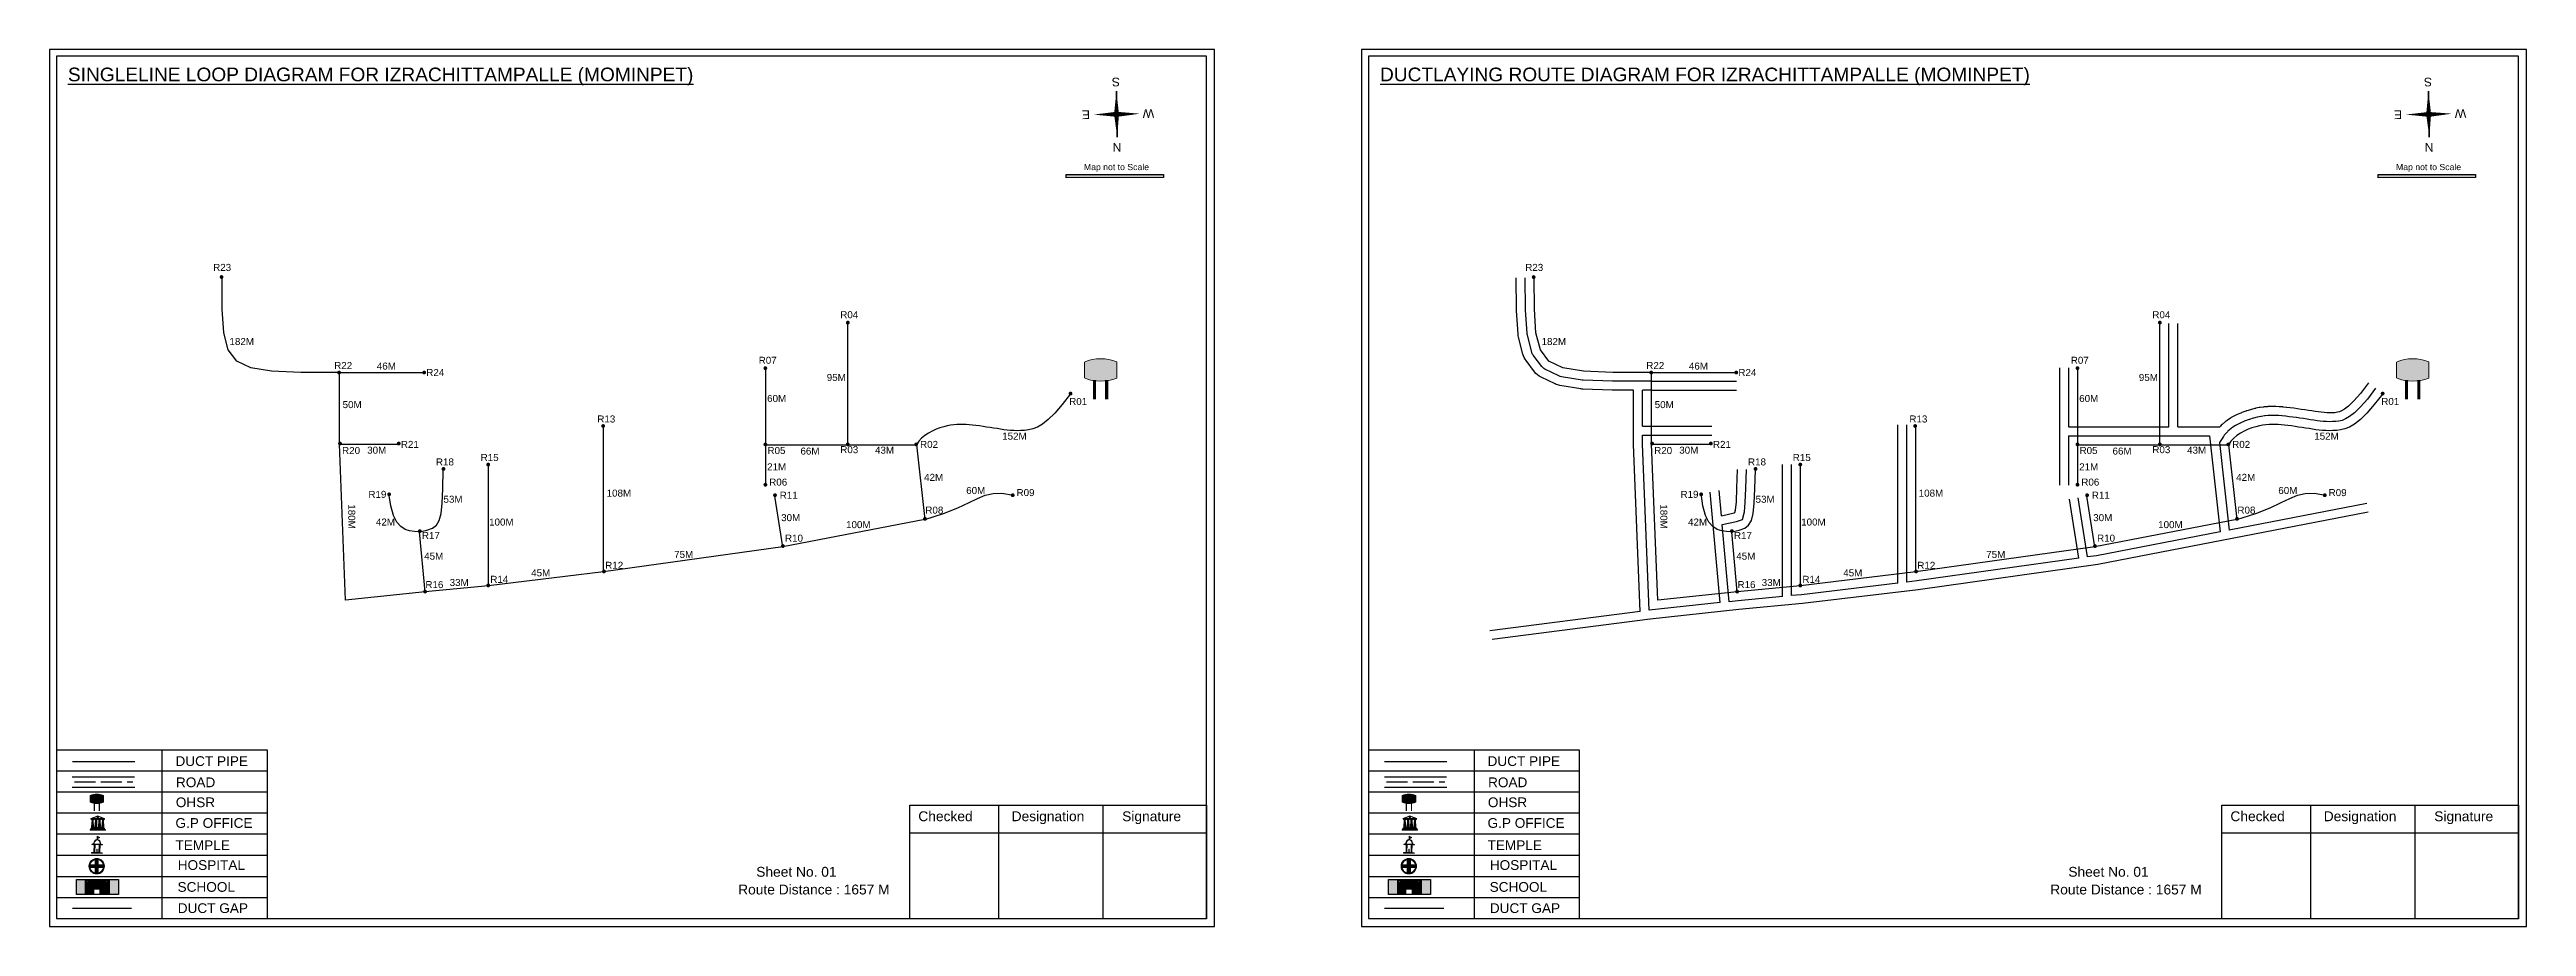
# Model space of a CAD drawing. Header units: inches. Extents: x 434 to 6095, y 540 to 1040.
# Drawn here: x 1025 to 2437, y 540 to 1040 of the extents above; entities that cross this region are included whole.
import ezdxf

# ---------------------------------------------------------------- set-up
doc = ezdxf.new("R2010")
doc.units = ezdxf.units.IN
doc.header["$MEASUREMENT"] = 0
doc.linetypes.add('ACAD_ISO02W100', pattern=[15, 12, -3])
doc.layers.add('LANDMARK', color=7, linetype='Continuous')
doc.layers.add('OHT', color=7, linetype='Continuous')
doc.styles.get("Standard").update_dxf_attribs({"font": 'arial.ttf'})

msp = doc.modelspace()

# ---------------------------------------------------------------- texts
at = {"color": 242, "true_color": 0xcd2027}
for s, p in [('%%USINGLELINE LOOP DIAGRAM FOR IZRACHITTAMPALLE (MOMINPET)', (1035.5, 1022.3)), ('%%UDUCTLAYING ROUTE DIAGRAM FOR IZRACHITTAMPALLE (MOMINPET)', (1783.5, 1022.3))]:
    msp.add_text(s, height=7.8, dxfattribs=at).set_placement(p)
for s, height, rotation, p in [('S', 4.95, 181.0063, (1635.2, 1024.4)), ('S', 4.95, 181.0063, (2383.2, 1024.4)), ('E', 4.95, 181.0063, (1618.1, 1005.7)), ('W', 4.95, 181.0063, (1654.7, 1006.4)), ('E', 4.95, 181.0063, (2366.1, 1005.7)), ('W', 4.95, 181.0063, (2402.7, 1006.4)), ('N', 4.95, 181.0063, (1636, 987.1)), ('N', 4.95, 181.0063, (2384, 987.1)), ('180M', 4, 270, (1195.3, 780.9)), ('180M', 4, 270, (1943.3, 780.9))]:
    msp.add_text(s, height=height, rotation=rotation).set_placement(p)
for s, height, p in [('Map not to Scale', 3.542, (1614.7, 971.6)), ('Map not to Scale', 3.542, (2362.7, 971.6)), ('R23', 4, (1118.3, 914.1)), ('R23', 4, (1866.3, 914.1)), ('R04', 4, (1475.8, 887.1)), ('R04', 4, (2223.8, 887.1)), ('182M', 4, (1127.6, 871.8)), ('182M', 4, (1875.6, 871.8)), ('R22', 4, (1187.3, 858.1)), ('46M', 4, (1211.6, 857.8)), ('R07', 4, (1429.3, 861.1)), ('R22', 4, (1935.3, 858.1)), ('46M', 4, (1959.6, 857.8)), ('R07', 4, (2177.3, 861.1)), ('R24', 4, (1239.8, 854.1)), ('95M', 4, (1468.1, 851.3)), ('R24', 4, (1987.8, 854.1)), ('95M', 4, (2216.1, 851.3)), ('50M', 4, (1192.1, 835.8)), ('60M', 4, (1434.1, 839.3)), ('R01', 4, (1606.3, 837.6)), ('50M', 4, (1940.1, 835.8)), ('60M', 4, (2182.1, 839.3)), ('R01', 4, (2354.3, 837.6)), ('R13', 4, (1337.3, 827.6)), ('152M', 4, (1568.1, 817.8)), ('R13', 4, (2085.3, 827.6)), ('152M', 4, (2316.1, 817.8)), ('R20', 4, (1191.8, 809.6)), ('30M', 4, (1206.1, 809.8)), ('R21', 4, (1225.3, 813.1)), ('R18', 4, (1245.3, 803.1)), ('R15', 4, (1270.8, 805.6)), ('R05', 4, (1434.3, 809.6)), ('66M', 4, (1453.1, 809.3)), ('R03', 4, (1475.8, 810.1)), ('43M', 4, (1495.6, 809.8)), ('R02', 4, (1521.3, 813.1)), ('R20', 4, (1939.8, 809.6)), ('30M', 4, (1954.1, 809.8)), ('R21', 4, (1973.3, 813.1)), ('R18', 4, (1993.3, 803.1)), ('R15', 4, (2018.8, 805.6)), ('R05', 4, (2182.3, 809.6)), ('66M', 4, (2201.1, 809.3)), ('R03', 4, (2223.8, 810.1)), ('43M', 4, (2243.6, 809.8)), ('R02', 4, (2269.3, 813.1)), ('21M', 4, (1434.1, 800.3)), ('R06', 4, (1435.3, 791.6)), ('42M', 4, (1523.6, 794.3)), ('60M', 4, (1547.6, 786.8)), ('21M', 4, (2182.1, 800.3)), ('R06', 4, (2183.3, 791.6)), ('42M', 4, (2271.6, 794.3)), ('60M', 4, (2295.6, 786.8)), ('R19', 4, (1206.8, 784.6)), ('53M', 4, (1249.6, 781.8)), ('108M', 4, (1342.6, 785.3)), ('R11', 4, (1441.3, 784.1)), ('R08', 4, (1524.3, 775.6)), ('R09', 4, (1576.3, 785.6)), ('R19', 4, (1954.8, 784.6)), ('53M', 4, (1997.6, 781.8)), ('108M', 4, (2090.6, 785.3)), ('R11', 4, (2189.3, 784.1)), ('R08', 4, (2272.3, 775.6)), ('R09', 4, (2324.3, 785.6)), ('42M', 4, (1211.1, 768.8)), ('R17', 4, (1237.3, 761.1)), ('100M', 4, (1275.6, 768.8)), ('30M', 4, (1442.1, 771.3)), ('R10', 4, (1444.3, 759.6)), ('100M', 4, (1479.1, 767.3)), ('42M', 4, (1959.1, 768.8)), ('R17', 4, (1985.3, 761.1)), ('100M', 4, (2023.6, 768.8)), ('30M', 4, (2190.1, 771.3)), ('R10', 4, (2192.3, 759.6)), ('100M', 4, (2227.1, 767.3)), ('45M', 4, (1238.6, 749.3)), ('75M', 4, (1381.1, 750.3)), ('45M', 4, (1986.6, 749.3)), ('75M', 4, (2129.1, 750.3)), ('R16', 4, (1239.3, 733.1)), ('33M', 4, (1253.1, 734.3)), ('R14', 4, (1276.3, 736.1)), ('45M', 4, (1299.6, 739.8)), ('R12', 4, (1341.8, 744.1)), ('R16', 4, (1987.3, 733.1)), ('33M', 4, (2001.1, 734.3)), ('R14', 4, (2024.3, 736.1)), ('45M', 4, (2047.6, 739.8)), ('R12', 4, (2089.8, 744.1)), ('DUCT PIPE', 5.55, (1096.8, 631.6)), ('DUCT PIPE', 5.55, (1844.8, 631.6)), ('ROAD ', 5.55, (1097.1, 619.5)), ('ROAD ', 5.55, (1845.1, 619.5)), ('OHSR', 5.55, (1097, 608.1)), ('OHSR', 5.55, (1845, 608.1)), ('G.P OFFICE', 5.55, (1096.8, 596.3)), ('Checked', 5.62, (1520.3, 600.1)), ('Designation', 5.616, (1573.5, 600.1)), ('Signature', 5.62, (1636.5, 600.1)), ('G.P OFFICE', 5.55, (1844.8, 596.3)), ('Checked', 5.62, (2268.3, 600.1)), ('Designation', 5.616, (2321.5, 600.1)), ('Signature', 5.62, (2384.5, 600.1)), ('TEMPLE', 5.55, (1096.8, 583.6)), ('TEMPLE', 5.55, (1844.8, 583.6)), ('SCHOOL', 5.55, (1098, 559.8)), ('HOSPITAL', 5.55, (1098.1, 572.3)), ('Sheet No. 01', 5.616, (1427.9, 568.4)), ('SCHOOL', 5.55, (1846, 559.8)), ('HOSPITAL', 5.55, (1846.1, 572.3)), ('Sheet No. 01', 5.616, (2175.9, 568.4)), ('DUCT GAP', 5.55, (1098.1, 547.7)), ('Route Distance : 1657 M', 5.616, (1417.6, 558.3)), ('DUCT GAP', 5.55, (1846.1, 547.7)), ('Route Distance : 1657 M', 5.616, (2165.6, 558.3))]:
    msp.add_text(s, height=height).set_placement(p)

# ---------------------------------------------------------------- blocks, each defined once
blk = doc.blocks.new('OHT')
at = {"linetype": 'Continuous', "lineweight": 0, "true_color": 0x0ffffc}
blk.add_hatch(color=4, dxfattribs=at).paths.add_polyline_path([(0.012, 1), (0, 1, 0.101323), (-0.4, 0.916), (-0.4, 0.525, 0.194075), (0.399, 0.521), (0.399, 0.921, 0.097877)])
at = {"color": 4, "linetype": 'Continuous', "lineweight": 0, "true_color": 0x0ffffc, "flags": 128}
for points in [[(-0.4, 0.525), (-0.4, 0.916)], [(0.399, 0.521), (0.399, 0.921)]]:
    blk.add_lwpolyline(points, dxfattribs=at)
at = {"color": 4, "linetype": 'Continuous', "lineweight": 0, "true_color": 0x0ffffc, "const_width": 0.075, "flags": 128}
for points in [[(-0.15, 0), (-0.15, 0.475)], [(0.15, 0), (0.15, 0.473)]]:
    blk.add_lwpolyline(points, dxfattribs=at)
at = {"color": 4, "linetype": 'Continuous', "lineweight": 0, "true_color": 0x0ffffc}
for centre, radius, start, end in [((0.006, -0.019), 1.019, 67.31091, 113.47108), ((0.004, 1.513), 1.068, 247.76824, 291.70073)]:
    blk.add_arc(centre, radius, start, end, dxfattribs=at)
blk = doc.blocks.new('Government_Office')
at = {"linetype": 'Continuous', "lineweight": 0, "true_color": 0xff0000}
for points in [[(-0.5, 0.05), (0.5, 0.05), (0.5, 0), (-0.5, 0)], [(-0.45, 0.08), (-0.45, 0.12), (0.45, 0.12), (0.45, 0.08)], [(-0.4, 0.14), (-0.4, 0.18), (0.4, 0.18), (0.4, 0.14)]]:
    blk.add_hatch(color=1, dxfattribs=at).paths.add_polyline_path(points)
h = blk.add_hatch(color=1, dxfattribs=at)
h.paths.add_polyline_path([(0.44, 0.72), (0.45, 0.75), (0, 0.93), (-0.45, 0.75), (-0.44, 0.72)])
h.paths.add_polyline_path([(0.36, 0.75), (-0.36, 0.75), (0, 0.9)], flags=16)
h.paths.add_polyline_path([(0, 0.78, -1), (0, 0.87, -1)], flags=0)
h = blk.add_hatch(color=1, dxfattribs=at)
edge = h.paths.add_edge_path()
edge.add_line((-0.27, 0.2), (-0.3, 0.68))
edge.add_line((-0.3, 0.68), (-0.29, 0.68))
edge.add_arc((-0.28, 0.69), 0.0176, 225.304, 441.5659)
edge.add_line((-0.28, 0.7), (-0.39, 0.7))
edge.add_arc((-0.39, 0.69), 0.0176, 98.4341, 314.696)
edge.add_line((-0.38, 0.68), (-0.37, 0.68))
edge.add_line((-0.37, 0.68), (-0.4, 0.2))
edge.add_line((-0.4, 0.2), (-0.27, 0.2))
h = blk.add_hatch(color=1, dxfattribs=at)
edge = h.paths.add_edge_path()
edge.add_line((-0.05, 0.2), (-0.07, 0.68))
edge.add_line((-0.07, 0.68), (-0.07, 0.68))
edge.add_arc((-0.05, 0.69), 0.0176, 225.304, 441.5659)
edge.add_line((-0.05, 0.7), (-0.17, 0.7))
edge.add_arc((-0.17, 0.69), 0.0176, 98.4341, 314.696)
edge.add_line((-0.16, 0.68), (-0.15, 0.68))
edge.add_line((-0.15, 0.68), (-0.18, 0.2))
edge.add_line((-0.18, 0.2), (-0.05, 0.2))
h = blk.add_hatch(color=1, dxfattribs=at)
edge = h.paths.add_edge_path()
edge.add_arc((0, 0.83), 0.0467, 90, 270)
edge.add_arc((0, 0.83), 0.0467, 270, 450)
h = blk.add_hatch(color=1, dxfattribs=at)
edge = h.paths.add_edge_path()
edge.add_line((0.18, 0.2), (0.15, 0.68))
edge.add_line((0.15, 0.68), (0.16, 0.68))
edge.add_arc((0.17, 0.69), 0.0176, 225.304, 441.5659)
edge.add_line((0.17, 0.7), (0.05, 0.7))
edge.add_arc((0.05, 0.69), 0.0176, 98.4341, 314.696)
edge.add_line((0.07, 0.68), (0.07, 0.68))
edge.add_line((0.07, 0.68), (0.05, 0.2))
edge.add_line((0.05, 0.2), (0.18, 0.2))
h = blk.add_hatch(color=1, dxfattribs=at)
edge = h.paths.add_edge_path()
edge.add_line((0.4, 0.2), (0.37, 0.68))
edge.add_line((0.37, 0.68), (0.38, 0.68))
edge.add_arc((0.39, 0.69), 0.0176, 225.304, 441.5659)
edge.add_line((0.4, 0.7), (0.28, 0.7))
edge.add_arc((0.28, 0.69), 0.0176, 98.4341, 314.696)
edge.add_line((0.29, 0.68), (0.3, 0.68))
edge.add_line((0.3, 0.68), (0.27, 0.2))
edge.add_line((0.27, 0.2), (0.4, 0.2))
at = {"color": 1, "linetype": 'Continuous', "lineweight": 0, "true_color": 0xff0000, "flags": 128}
for points in [[(-0.5, 0.05), (0.5, 0.05), (0.5, 0), (-0.5, 0)], [(-0.45, 0.75), (-0.44, 0.72), (0.44, 0.72), (0.45, 0.75), (0, 0.93)], [(-0.45, 0.08), (-0.45, 0.12), (0.45, 0.12), (0.45, 0.08)], [(-0.4, 0.14), (-0.4, 0.18), (0.4, 0.18), (0.4, 0.14)], [(-0.36, 0.75), (0.36, 0.75), (0, 0.9)]]:
    blk.add_lwpolyline(points, close=True, dxfattribs=at)
for points in [[(-0.27, 0.2), (-0.3, 0.68), (-0.29, 0.68, 1.379694), (-0.28, 0.7), (-0.39, 0.7, 1.379694), (-0.38, 0.68), (-0.37, 0.68), (-0.4, 0.2)], [(-0.05, 0.2), (-0.07, 0.68), (-0.07, 0.68, 1.379694), (-0.05, 0.7), (-0.17, 0.7, 1.379694), (-0.16, 0.68), (-0.15, 0.68), (-0.18, 0.2)], [(0, 0.87, 1), (0, 0.78, 1)], [(0.18, 0.2), (0.15, 0.68), (0.16, 0.68, 1.379694), (0.17, 0.7), (0.05, 0.7, 1.379694), (0.07, 0.68), (0.07, 0.68), (0.05, 0.2)], [(0.4, 0.2), (0.37, 0.68), (0.38, 0.68, 1.379694), (0.4, 0.7), (0.28, 0.7, 1.379694), (0.29, 0.68), (0.3, 0.68), (0.27, 0.2)]]:
    blk.add_lwpolyline(points, format="xyb", close=True, dxfattribs=at)
blk = doc.blocks.new('Temple')
at = {"linetype": 'Continuous', "lineweight": 0, "true_color": 0xff0000}
h = blk.add_hatch(color=1, dxfattribs=at)
edge = h.paths.add_edge_path()
edge.add_line((0.17, 0.49), (0.22, 0.49))
edge.add_line((0.22, 0.49), (0.22, 0.5))
edge.add_line((0.22, 0.5), (0.31, 0.5))
edge.add_line((0.31, 0.5), (0.31, 0.53))
edge.add_line((0.31, 0.53), (0.26, 0.53))
edge.add_line((0.26, 0.53), (0.26, 0.54))
edge.add_line((0.26, 0.54), (0.2, 0.54))
edge.add_spline(control_points=[(0.2, 0.54), (0.2, 0.59), (0.19, 0.64), (0.14, 0.74), (0.09, 0.79), (0.03, 0.8), (0.02, 0.81), (0.01, 0.81)], knot_values=[4.712389, 4.712389, 4.712389, 4.712389, 5.278166, 5.278166, 6.117402, 6.117402, 6.223801, 6.223801, 6.223801, 6.223801], degree=3, periodic=0)
edge.add_line((0.01, 0.81), (0.01, 0.79))
edge.add_line((0.01, 0.79), (-0.01, 0.79))
edge.add_line((-0.01, 0.79), (-0.01, 0.81))
edge.add_spline(control_points=[(-0.01, 0.81), (-0.05, 0.8), (-0.1, 0.78), (-0.17, 0.7), (-0.2, 0.63), (-0.2, 0.55), (-0.2, 0.55), (-0.2, 0.54)], knot_values=[6.343965, 6.343965, 6.343965, 6.343965, 6.956638, 6.956638, 7.795874, 7.795874, 7.853982, 7.853982, 7.853982, 7.853982], degree=3, periodic=0)
edge.add_line((-0.2, 0.54), (-0.26, 0.54))
edge.add_line((-0.26, 0.54), (-0.26, 0.53))
edge.add_line((-0.26, 0.53), (-0.31, 0.53))
edge.add_line((-0.31, 0.53), (-0.31, 0.5))
edge.add_line((-0.31, 0.5), (-0.22, 0.5))
edge.add_line((-0.22, 0.5), (-0.22, 0.49))
edge.add_line((-0.22, 0.49), (-0.17, 0.49))
edge.add_line((-0.17, 0.49), (-0.17, 0.07))
edge.add_arc((-0.2, 0.07), 0.03, -90, 0, ccw=False)
edge.add_line((-0.2, 0.04), (-0.26, 0.04))
edge.add_line((-0.26, 0.04), (-0.26, 0.03))
edge.add_line((-0.26, 0.03), (-0.31, 0.03))
edge.add_line((-0.31, 0.03), (-0.31, 0))
edge.add_line((-0.31, 0), (0.31, 0))
edge.add_line((0.31, 0), (0.31, 0.03))
edge.add_line((0.31, 0.03), (0.26, 0.03))
edge.add_line((0.26, 0.03), (0.26, 0.04))
edge.add_line((0.26, 0.04), (0.2, 0.04))
edge.add_arc((0.2, 0.07), 0.03, 180, 270, ccw=False)
edge.add_line((0.17, 0.07), (0.17, 0.49))
h.paths.add_polyline_path([(0.12, 0.07, -0.414214), (0.1, 0.04), (0.05, 0.04), (0.05, 0.03), (-0.05, 0.03), (-0.05, 0.04), (-0.1, 0.04, -0.414214), (-0.12, 0.07), (-0.12, 0.5), (0.12, 0.5)], flags=16)
edge = h.paths.add_edge_path(flags=16)
edge.add_ellipse((0, 0.54), major_axis=(0, 0.242), ratio=0.722808, start_angle=270, end_angle=450, ccw=False)
edge.add_line((0.17, 0.54), (-0.17, 0.54))
h.paths.add_polyline_path([(0.01, 0.23), (0.01, 0.07), (-0.01, 0.07), (-0.01, 0.23)], flags=0)
at = {"linetype": 'Continuous', "lineweight": 0, "true_color": 0xe66000}
blk.add_hatch(color=32, dxfattribs=at).paths.add_polyline_path([(-0.01, 1), (0.15, 0.93), (0, 0.85)])
at = {"linetype": 'Continuous', "lineweight": 0, "true_color": 0xff0000}
h = blk.add_hatch(color=1, dxfattribs=at)
edge = h.paths.add_edge_path()
edge.add_line((0.01, 0.86), (0, 0.85))
edge.add_line((0, 0.85), (0, 0.93))
edge.add_line((0, 0.93), (-0.01, 0.93))
edge.add_line((-0.01, 0.93), (-0.01, 0.81))
edge.add_spline(control_points=[(-0.01, 0.81), (0, 0.81), (0, 0.81), (0.01, 0.81)], knot_values=[6.223801, 6.223801, 6.223801, 6.223801, 6.343965, 6.343965, 6.343965, 6.343965], degree=3, periodic=0)
edge.add_line((0.01, 0.81), (0.01, 0.86))
h = blk.add_hatch(color=1, dxfattribs=at)
edge = h.paths.add_edge_path()
edge.add_line((0.01, 0.79), (0.01, 0.81))
edge.add_spline(control_points=[(0.01, 0.81), (0, 0.81), (0, 0.81), (-0.01, 0.81)], knot_values=[6.223801, 6.223801, 6.223801, 6.223801, 6.343965, 6.343965, 6.343965, 6.343965], degree=3, periodic=0)
edge.add_line((-0.01, 0.81), (-0.01, 0.79))
edge.add_line((-0.01, 0.79), (0.01, 0.79))
at = {"color": 1, "linetype": 'Continuous', "lineweight": 0, "true_color": 0xff0000, "flags": 128}
blk.add_lwpolyline([(0.2, 0.54), (0.26, 0.54), (0.26, 0.53), (0.31, 0.53), (0.31, 0.5), (0.22, 0.5), (0.22, 0.49), (0.17, 0.49), (0.17, 0.07, 0.414214), (0.2, 0.04), (0.26, 0.04), (0.26, 0.03), (0.31, 0.03), (0.31, 0), (-0.31, 0), (-0.31, 0.03), (-0.26, 0.03), (-0.26, 0.04), (-0.2, 0.04, 0.414214), (-0.17, 0.07), (-0.17, 0.49), (-0.22, 0.49), (-0.22, 0.5), (-0.31, 0.5), (-0.31, 0.53), (-0.26, 0.53), (-0.26, 0.54), (-0.2, 0.54)], format="xyb", dxfattribs=at)
blk.add_lwpolyline([(-0.17, 0.54), (0.17, 0.54)], dxfattribs=at)
blk.add_lwpolyline([(0.12, 0.5), (0.12, 0.07, -0.414214), (0.1, 0.04), (0.05, 0.04), (0.05, 0.03), (-0.05, 0.03), (-0.05, 0.04), (-0.1, 0.04, -0.414214), (-0.12, 0.07), (-0.12, 0.5)], format="xyb", close=True, dxfattribs=at)
at = {"color": 32, "linetype": 'Continuous', "lineweight": 0, "true_color": 0xe66000, "flags": 128}
blk.add_lwpolyline([(-0.01, 1), (0.15, 0.93), (0, 0.85), (-0.01, 1)], dxfattribs=at)
at = {"color": 1, "linetype": 'Continuous', "lineweight": 0, "true_color": 0xff0000, "flags": 128}
for points in [[(0.01, 0.93), (-0.01, 0.93), (-0.01, 0.79), (0.01, 0.79)], [(0.01, 0.23), (-0.01, 0.23), (-0.01, 0.07), (0.01, 0.07)]]:
    blk.add_lwpolyline(points, close=True, dxfattribs=at)
at = {"color": 1, "linetype": 'Continuous', "lineweight": 0, "true_color": 0xff0000}
blk.add_ellipse((0, 0.54), major_axis=(0, 0.242), ratio=0.722808, start_param=4.712389, end_param=7.853982, dxfattribs=at)
blk.add_open_spline([(0.2, 0.54), (0.2, 0.59), (0.19, 0.64), (0.14, 0.74), (0.09, 0.79), (-0.02, 0.82), (-0.08, 0.79), (-0.17, 0.7), (-0.2, 0.63), (-0.2, 0.55), (-0.2, 0.55), (-0.2, 0.54)], degree=3, knots=[4.712389, 4.712389, 4.712389, 4.712389, 5.278166, 5.278166, 6.117402, 6.117402, 6.956638, 6.956638, 7.795874, 7.795874, 7.853982, 7.853982, 7.853982, 7.853982], dxfattribs=at)
blk = doc.blocks.new('*U17')
at = {"color": 0, "linetype": 'ACAD_ISO02W100', "transparency": 16777216}
blk.add_line((-16.5, 0), (16.8, 0), dxfattribs=at)
blk = doc.blocks.new('Hospital')
at = {"linetype": 'Continuous', "lineweight": 0, "true_color": 0x000000}
h = blk.add_hatch(color=18, dxfattribs=at)
h.paths.add_polyline_path([(-0.5, 0, 1), (0.5, 0, 1)])
h.paths.add_polyline_path([(0.45, 0, -1), (-0.45, 0, -1)], flags=16)
at = {"linetype": 'Continuous', "true_color": 0xff0000}
blk.add_hatch(color=1, dxfattribs=at).paths.add_polyline_path([(-0.39, 0.08), (-0.08, 0.08), (-0.08, 0.39), (0.08, 0.39), (0.08, 0.08), (0.39, 0.08), (0.39, -0.08), (0.08, -0.08), (0.08, -0.39), (-0.08, -0.39), (-0.08, -0.08), (-0.39, -0.08)])
at = {"color": 1, "linetype": 'Continuous', "true_color": 0xff0000, "flags": 128}
blk.add_lwpolyline([(-0.39, 0.08), (-0.08, 0.08), (-0.08, 0.39), (0.08, 0.39), (0.08, 0.08), (0.39, 0.08), (0.39, -0.08), (0.08, -0.08), (0.08, -0.39), (-0.08, -0.39), (-0.08, -0.08), (-0.39, -0.08)], close=True, dxfattribs=at)
at = {"color": 18, "linetype": 'Continuous', "lineweight": 0, "true_color": 0x000000}
for radius in [0.5, 0.446]:
    blk.add_circle((0, 0), radius, dxfattribs=at)
blk = doc.blocks.new('*U24')
at = {"color": 0, "linetype": 'ACAD_ISO02W100', "transparency": 16777216}
blk.add_line((-16.5, 0), (16.8, 0), dxfattribs=at)

# ---------------------------------------------------------------- hatches: boundary and pattern name
at = {"true_color": 0x0093dd}
h = msp.add_hatch(color=142, dxfattribs=at)
h.dxf.hatch_style = 1
h.paths.add_polyline_path([(1604.5, 969.1), (1604.5, 967.2), (1660, 967.4), (1660, 969.2)])
h = msp.add_hatch(color=142, dxfattribs=at)
h.dxf.hatch_style = 1
h.paths.add_polyline_path([(2352.5, 969.1), (2352.5, 967.2), (2408, 967.4), (2408, 969.2)])
at = {"ltscale": 0.5}
h = msp.add_hatch(color=5, dxfattribs=at)
h.dxf.hatch_style = 1
h.paths.add_polyline_path([(1124.2, 910.6, 1), (1122, 910.6, 1)])
h = msp.add_hatch(color=5, dxfattribs=at)
h.dxf.hatch_style = 1
h.paths.add_polyline_path([(1872.2, 910.6, 1), (1870, 910.6, 1)])
h = msp.add_hatch(color=5, dxfattribs=at)
h.dxf.hatch_style = 1
h.paths.add_polyline_path([(1481.2, 884.6, 1), (1479, 884.6, 1)])
h = msp.add_hatch(color=5, dxfattribs=at)
h.dxf.hatch_style = 1
h.paths.add_polyline_path([(2229.2, 884.6, 1), (2227, 884.6, 1)])
h = msp.add_hatch(color=5, dxfattribs=at)
h.dxf.hatch_style = 1
h.paths.add_polyline_path([(1191.2, 856.1, 1), (1189, 856.1, 1)])
h = msp.add_hatch(color=5, dxfattribs=at)
h.dxf.hatch_style = 1
h.paths.add_polyline_path([(1239.7, 856.1, 1), (1237.5, 856.1, 1)])
h = msp.add_hatch(color=5, dxfattribs=at)
h.dxf.hatch_style = 1
h.paths.add_polyline_path([(1434.2, 858.6, 1), (1432, 858.6, 1)])
h = msp.add_hatch(color=5, dxfattribs=at)
h.dxf.hatch_style = 1
h.paths.add_polyline_path([(1939.2, 856.1, 1), (1937, 856.1, 1)])
h = msp.add_hatch(color=5, dxfattribs=at)
h.dxf.hatch_style = 1
h.paths.add_polyline_path([(1987.7, 856.1, 1), (1985.5, 856.1, 1)])
h = msp.add_hatch(color=5, dxfattribs=at)
h.dxf.hatch_style = 1
h.paths.add_polyline_path([(2182.2, 858.6, 1), (2180, 858.6, 1)])
h = msp.add_hatch(color=5, dxfattribs=at)
h.dxf.hatch_style = 1
h.paths.add_polyline_path([(1608.2, 844.1, 1), (1606, 844.1, 1)])
h = msp.add_hatch(color=5, dxfattribs=at)
h.dxf.hatch_style = 1
h.paths.add_polyline_path([(2356.2, 844.1, 1), (2354, 844.1, 1)])
h = msp.add_hatch(color=5, dxfattribs=at)
h.dxf.hatch_style = 1
h.paths.add_polyline_path([(1341.7, 825.6, 1), (1339.5, 825.6, 1)])
h = msp.add_hatch(color=5, dxfattribs=at)
h.dxf.hatch_style = 1
h.paths.add_polyline_path([(2089.7, 825.6, 1), (2087.5, 825.6, 1)])
h = msp.add_hatch(color=5, dxfattribs=at)
h.dxf.hatch_style = 1
h.paths.add_polyline_path([(1191.7, 815.6, 1), (1189.5, 815.6, 1)])
h = msp.add_hatch(color=5, dxfattribs=at)
h.dxf.hatch_style = 1
h.paths.add_polyline_path([(1225.2, 815.6, 1), (1223, 815.6, 1)])
h = msp.add_hatch(color=5, dxfattribs=at)
h.dxf.hatch_style = 1
h.paths.add_polyline_path([(1434.2, 815.1, 1), (1432, 815.1, 1)])
h = msp.add_hatch(color=5, dxfattribs=at)
h.dxf.hatch_style = 1
h.paths.add_polyline_path([(1481.2, 815.1, 1), (1479, 815.1, 1)])
h = msp.add_hatch(color=5, dxfattribs=at)
h.dxf.hatch_style = 1
h.paths.add_polyline_path([(1520.2, 815.1, 1), (1518, 815.1, 1)])
h = msp.add_hatch(color=5, dxfattribs=at)
h.dxf.hatch_style = 1
h.paths.add_polyline_path([(1939.7, 815.6, 1), (1937.5, 815.6, 1)])
h = msp.add_hatch(color=5, dxfattribs=at)
h.dxf.hatch_style = 1
h.paths.add_polyline_path([(1973.2, 815.6, 1), (1971, 815.6, 1)])
h = msp.add_hatch(color=5, dxfattribs=at)
h.dxf.hatch_style = 1
h.paths.add_polyline_path([(2182.2, 815.1, 1), (2180, 815.1, 1)])
h = msp.add_hatch(color=5, dxfattribs=at)
h.dxf.hatch_style = 1
h.paths.add_polyline_path([(2229.2, 815.1, 1), (2227, 815.1, 1)])
h = msp.add_hatch(color=5, dxfattribs=at)
h.dxf.hatch_style = 1
h.paths.add_polyline_path([(2268.2, 815.1, 1), (2266, 815.1, 1)])
h = msp.add_hatch(color=5, dxfattribs=at)
h.dxf.hatch_style = 1
h.paths.add_polyline_path([(1250.7, 801.1, 1), (1248.5, 801.1, 1)])
h = msp.add_hatch(color=5, dxfattribs=at)
h.dxf.hatch_style = 1
h.paths.add_polyline_path([(1276.2, 803.6, 1), (1274, 803.6, 1)])
h = msp.add_hatch(color=5, dxfattribs=at)
h.dxf.hatch_style = 1
h.paths.add_polyline_path([(1434.2, 792.1, 1), (1432, 792.1, 1)])
h = msp.add_hatch(color=5, dxfattribs=at)
h.dxf.hatch_style = 1
h.paths.add_polyline_path([(1998.7, 801.1, 1), (1996.5, 801.1, 1)])
h = msp.add_hatch(color=5, dxfattribs=at)
h.dxf.hatch_style = 1
h.paths.add_polyline_path([(2024.2, 803.6, 1), (2022, 803.6, 1)])
h = msp.add_hatch(color=5, dxfattribs=at)
h.dxf.hatch_style = 1
h.paths.add_polyline_path([(2182.2, 792.1, 1), (2180, 792.1, 1)])
h = msp.add_hatch(color=5, dxfattribs=at)
h.dxf.hatch_style = 1
h.paths.add_polyline_path([(1219.7, 786.6, 1), (1217.5, 786.6, 1)])
h = msp.add_hatch(color=5, dxfattribs=at)
h.dxf.hatch_style = 1
h.paths.add_polyline_path([(1439.7, 786.1, 1), (1437.5, 786.1, 1)])
h = msp.add_hatch(color=5, dxfattribs=at)
h.dxf.hatch_style = 1
h.paths.add_polyline_path([(1575.2, 786.1, 1), (1573, 786.1, 1)])
h = msp.add_hatch(color=5, dxfattribs=at)
h.dxf.hatch_style = 1
h.paths.add_polyline_path([(1967.7, 786.6, 1), (1965.5, 786.6, 1)])
h = msp.add_hatch(color=5, dxfattribs=at)
h.dxf.hatch_style = 1
h.paths.add_polyline_path([(2187.7, 786.1, 1), (2185.5, 786.1, 1)])
h = msp.add_hatch(color=5, dxfattribs=at)
h.dxf.hatch_style = 1
h.paths.add_polyline_path([(2323.2, 786.1, 1), (2321, 786.1, 1)])
h = msp.add_hatch(color=5, dxfattribs=at)
h.dxf.hatch_style = 1
h.paths.add_polyline_path([(1237.2, 765.6, 1), (1235, 765.6, 1)])
h = msp.add_hatch(color=5, dxfattribs=at)
h.dxf.hatch_style = 1
h.paths.add_polyline_path([(1525.2, 772.6, 1), (1523, 772.6, 1)])
h = msp.add_hatch(color=5, dxfattribs=at)
h.dxf.hatch_style = 1
h.paths.add_polyline_path([(1985.2, 765.6, 1), (1983, 765.6, 1)])
h = msp.add_hatch(color=5, dxfattribs=at)
h.dxf.hatch_style = 1
h.paths.add_polyline_path([(2273.2, 772.6, 1), (2271, 772.6, 1)])
h = msp.add_hatch(color=5, dxfattribs=at)
h.dxf.hatch_style = 1
h.paths.add_polyline_path([(1444.2, 757.1, 1), (1442, 757.1, 1)])
h = msp.add_hatch(color=5, dxfattribs=at)
h.dxf.hatch_style = 1
h.paths.add_polyline_path([(2192.2, 757.1, 1), (2190, 757.1, 1)])
h = msp.add_hatch(color=5, dxfattribs=at)
h.dxf.hatch_style = 1
h.paths.add_polyline_path([(1276.2, 734.6, 1), (1274, 734.6, 1)])
h = msp.add_hatch(color=5, dxfattribs=at)
h.dxf.hatch_style = 1
h.paths.add_polyline_path([(1342.2, 742.6, 1), (1340, 742.6, 1)])
h = msp.add_hatch(color=5, dxfattribs=at)
h.dxf.hatch_style = 1
h.paths.add_polyline_path([(2024.2, 734.6, 1), (2022, 734.6, 1)])
h = msp.add_hatch(color=5, dxfattribs=at)
h.dxf.hatch_style = 1
h.paths.add_polyline_path([(2090.2, 742.6, 1), (2088, 742.6, 1)])
h = msp.add_hatch(color=5, dxfattribs=at)
h.dxf.hatch_style = 1
h.paths.add_polyline_path([(1240.2, 731.1, 1), (1238, 731.1, 1)])
h = msp.add_hatch(color=5, dxfattribs=at)
h.dxf.hatch_style = 1
h.paths.add_polyline_path([(1988.2, 731.1, 1), (1986, 731.1, 1)])
at = {"true_color": 0xc8c92d}
h = msp.add_hatch(color=52, dxfattribs=at)
h.dxf.hatch_style = 1
h.paths.add_polyline_path([(1045.1, 566.9), (1040.3, 566.9), (1040.3, 558.3), (1045.1, 558.3)])
h.paths.add_polyline_path([(1064.3, 566.9), (1059.5, 566.9), (1059.5, 558.3), (1064.3, 558.3)])
at = {"true_color": 0x22346e}
h = msp.add_hatch(color=159, dxfattribs=at)
h.dxf.hatch_style = 1
h.paths.add_polyline_path([(1059.5, 566.9), (1045.1, 566.9), (1045.1, 558.3), (1050.5, 558.3), (1050.5, 561.1), (1053.5, 561.1), (1053.5, 558.3), (1059.5, 558.3)])
h.paths.add_polyline_path([(1047.1, 565), (1046.1, 565), (1046.1, 566), (1047.1, 566)], flags=16)
h.paths.add_polyline_path([(1057.1, 565), (1057.1, 566), (1058.1, 566), (1058.1, 565)], flags=16)
at = {"true_color": 0xc8c92d}
h = msp.add_hatch(color=52, dxfattribs=at)
h.dxf.hatch_style = 1
h.paths.add_polyline_path([(1793.1, 566.9), (1788.3, 566.9), (1788.3, 558.3), (1793.1, 558.3)])
h.paths.add_polyline_path([(1812.3, 566.9), (1807.5, 566.9), (1807.5, 558.3), (1812.3, 558.3)])
at = {"true_color": 0x22346e}
h = msp.add_hatch(color=159, dxfattribs=at)
h.dxf.hatch_style = 1
h.paths.add_polyline_path([(1807.5, 566.9), (1793.1, 566.9), (1793.1, 558.3), (1798.5, 558.3), (1798.5, 561.1), (1801.5, 561.1), (1801.5, 558.3), (1807.5, 558.3)])
h.paths.add_polyline_path([(1795.1, 565), (1794.1, 565), (1794.1, 566), (1795.1, 566)], flags=16)
h.paths.add_polyline_path([(1805.1, 565), (1805.1, 566), (1806.1, 566), (1806.1, 565)], flags=16)

# ---------------------------------------------------------------- linework, layer by layer
for p, q in [((1633.2, 1016.7), (1633.7, 990.4)), ((1633.7, 990.4), (1633.2, 1016.7)), ((1633.2, 1016.7), (1633.7, 990.4)), ((1633.4, 1003.6), (1633.2, 1016.7)), ((2381.2, 1016.7), (2381.7, 990.4)), ((2381.7, 990.4), (2381.2, 1016.7)), ((2381.2, 1016.7), (2381.7, 990.4)), ((2381.4, 1003.6), (2381.2, 1016.7)), ((2233.2, 825.1), (2233.2, 884.1)), ((2238.3, 825.1), (2238.3, 884.1)), ((1938.3, 851.1), (1986.7, 851.1)), ((2170.9, 858.8), (2170.9, 791.8)), ((2176, 858.8), (2176, 825.1)), ((1938.3, 846), (1986.7, 846)), ((1933.2, 825.5), (1972.7, 825.5)), ((1933.2, 820.4), (1972.7, 820.4)), ((2078.7, 735.9), (2078.7, 826.2)), ((2083.8, 736.5), (2083.8, 826.2)), ((2176, 825.1), (2233.2, 825.1)), ((2176, 820), (2256.4, 820)), ((2176, 820), (2176, 791.8)), ((2238.3, 825.1), (2262.2, 825.1)), ((2256.4, 820), (2262.5, 765.2)), ((2262, 816.2), (2267.6, 766.2)), ((2013, 728.3), (2013, 803.6)), ((2018.1, 728.8), (2018.1, 803.6)), ((1977.4, 724.8), (1971.8, 787.8)), ((1978.1, 774.4), (1976.9, 788.7)), ((2181.8, 750.1), (2176.5, 783.9)), ((2186.8, 750.9), (2181.5, 784.7)), ((1982.5, 725.3), (1978.6, 769.3)), ((1931.9, 719.8), (1846.1, 708.7)), ((1089.1, 640.7), (1089.1, 544.5)), ((1837.1, 640.7), (1837.1, 544.5)), ((1149.2, 628.7), (1028.9, 628.7)), ((1038, 625.4), (1073.4, 625.4)), ((1897.2, 628.7), (1776.9, 628.7)), ((1786, 625.4), (1821.4, 625.4)), ((1149.2, 616.7), (1028.9, 616.7)), ((1038, 619.5), (1073.6, 619.5)), ((1897.2, 616.7), (1776.9, 616.7)), ((1786, 619.5), (1821.6, 619.5)), ((1149.2, 604.6), (1028.9, 604.6)), ((1897.2, 604.6), (1776.9, 604.6)), ((1149.2, 592.6), (1028.9, 592.6)), ((1149.2, 580.6), (1028.9, 580.6)), ((1897.2, 592.6), (1776.9, 592.6)), ((1897.2, 580.6), (1776.9, 580.6)), ((1028.9, 568.5), (1149.2, 568.5)), ((1776.9, 568.5), (1897.2, 568.5)), ((1028.9, 556.5), (1149.2, 556.5)), ((1776.9, 556.5), (1897.2, 556.5)), ((1028.9, 546), (1028.9, 545)), ((1028.9, 545), (1028.9, 544.5)), ((1776.9, 546), (1776.9, 545)), ((1776.9, 545), (1776.9, 544.5))]:
    msp.add_line(p, q)
at = {"color": 1}
for p, q in [((1633.7, 990.4), (1633.4, 1003.6)), ((2381.7, 990.4), (2381.4, 1003.6))]:
    msp.add_line(p, q, dxfattribs=at)
at = {"color": 5}
for p, q in [((1480.1, 814.9), (1480.1, 884.1)), ((2228.1, 814.9), (2228.1, 884.1)), ((1190.3, 856.2), (1238.7, 856.2)), ((1433.1, 858.8), (1433.1, 791.8)), ((1938.3, 856.2), (1986.7, 856.2)), ((2181.1, 858.8), (2181.1, 791.8)), ((1340.9, 742.3), (1340.9, 826.2)), ((2088.9, 742.3), (2088.9, 826.2)), ((1190.3, 815.3), (1224.7, 815.3)), ((1433.1, 814.9), (1519.2, 814.9)), ((1519.2, 814.9), (1524, 772.3)), ((1938.3, 815.3), (1972.7, 815.3)), ((2181.1, 814.9), (2267.2, 814.9)), ((2267.2, 814.9), (2272, 772.3)), ((1275.2, 734.4), (1275.2, 803.6)), ((2023.2, 734.4), (2023.2, 803.6)), ((1443.1, 756.6), (1438.5, 785.5)), ((2191.1, 756.6), (2186.5, 785.5)), ((1239.1, 730.9), (1236, 765.3)), ((1987.1, 730.9), (1984, 765.3))]:
    msp.add_line(p, q, dxfattribs=at)
at = {"color": 242, "true_color": 0xcd2027}
for p, q in [((1566, 609.2), (1566, 544.4)), ((1625.4, 609.2), (1625.4, 544.4)), ((2314, 609.2), (2314, 544.4)), ((2373.4, 609.2), (2373.4, 544.4)), ((1515.5, 593.5), (1684.6, 593.5)), ((2263.5, 593.5), (2432.6, 593.5))]:
    msp.add_line(p, q, dxfattribs=at)
for points in [[(1025, 1040.4), (1025, 540), (1689.1, 540), (1689.1, 1040.4)], [(1028.9, 1036.6), (1028.9, 544.5), (1684.6, 544.5), (1684.6, 1036.6)], [(1773, 1040.4), (1773, 540), (2437.1, 540), (2437.1, 1040.4)], [(1776.9, 1036.6), (1776.9, 544.5), (2432.6, 544.5), (2432.6, 1036.6)], [(1028.9, 544.5), (1149.2, 544.5), (1149.2, 640.7), (1028.9, 640.7), (1028.9, 545.4)], [(1776.9, 544.5), (1897.2, 544.5), (1897.2, 640.7), (1776.9, 640.7), (1776.9, 545.4)], [(1064.3, 566.9), (1064.3, 558.3), (1040.3, 558.3), (1040.3, 566.9)], [(1047.1, 566), (1047.1, 565), (1046.1, 565), (1046.1, 566)], [(1057.1, 565), (1057.1, 566), (1058.1, 566), (1058.1, 565)], [(1812.3, 566.9), (1812.3, 558.3), (1788.3, 558.3), (1788.3, 566.9)], [(1795.1, 566), (1795.1, 565), (1794.1, 565), (1794.1, 566)], [(1805.1, 565), (1805.1, 566), (1806.1, 566), (1806.1, 565)]]:
    msp.add_lwpolyline(points, close=True)
at = {"color": 142, "true_color": 0x0093dd}
for points in [[(1660, 967.4), (1604.5, 967.2), (1604.5, 969.1), (1660, 969.2), (1660, 967.4)], [(2408, 967.4), (2352.5, 967.2), (2352.5, 969.1), (2408, 969.2), (2408, 967.4)]]:
    msp.add_lwpolyline(points, dxfattribs=at)
at = {"color": 5}
for points in [[(1190.3, 856.2), (1168.2, 856.2), (1151.6, 856.8), (1139.7, 858.8), (1131.7, 862.6), (1126.9, 869.1), (1124.4, 878.7), (1123.5, 892.2), (1123.4, 910.2)], [(1938.3, 856.2), (1916.2, 856.2), (1899.6, 856.8), (1887.7, 858.8), (1879.7, 862.6), (1874.9, 869.1), (1872.4, 878.7), (1871.5, 892.2), (1871.4, 910.2)], [(1524, 772.3), (1443.1, 756.6), (1340.9, 742.3), (1275.2, 734.4), (1239.1, 730.9), (1193.8, 726.2), (1190.3, 815.3), (1190.3, 856.2)], [(2272, 772.3), (2191.1, 756.6), (2088.9, 742.3), (2023.2, 734.4), (1987.1, 730.9), (1941.8, 726.2), (1938.3, 815.3), (1938.3, 856.2)], [(1607.1, 844), (1602.3, 837.8), (1598.1, 832.9), (1594.4, 829.3), (1591.1, 826.7), (1588.2, 825), (1585.5, 823.9), (1583.1, 823.4), (1580.9, 823.1), (1578.7, 823), (1576.7, 822.9), (1574.7, 823), (1572.8, 823.1), (1570.9, 823.3), (1569, 823.5), (1567.1, 823.8), (1565.2, 824.1), (1563.2, 824.4), (1561.2, 824.7), (1559.2, 825), (1557.2, 825.3), (1555.1, 825.6), (1553.1, 825.9), (1551.2, 826.1), (1549.3, 826.3), (1547.5, 826.4), (1545.7, 826.5), (1544, 826.5), (1542.3, 826.5), (1540.5, 826.3), (1538.7, 826.1), (1536.8, 825.7), (1534.8, 825.2), (1532.6, 824.5), (1530.4, 823.7), (1528.2, 822.7), (1526.1, 821.6), (1524, 820.2), (1522.2, 818.7), (1520.5, 816.9), (1519.2, 814.9)], [(2355.1, 844), (2350.3, 837.8), (2346.1, 832.9), (2342.4, 829.3), (2339.1, 826.7), (2336.2, 825), (2333.5, 823.9), (2331.1, 823.4), (2328.9, 823.1), (2326.7, 823), (2324.7, 822.9), (2322.7, 823), (2320.8, 823.1), (2318.9, 823.3), (2317, 823.5), (2315.1, 823.8), (2313.2, 824.1), (2311.2, 824.4), (2309.2, 824.7), (2307.2, 825), (2305.2, 825.3), (2303.1, 825.6), (2301.1, 825.9), (2299.2, 826.1), (2297.3, 826.3), (2295.5, 826.4), (2293.7, 826.5), (2292, 826.5), (2290.3, 826.5), (2288.5, 826.3), (2286.7, 826.1), (2284.8, 825.7), (2282.8, 825.2), (2280.6, 824.5), (2278.4, 823.7), (2276.2, 822.7), (2274.1, 821.6), (2272, 820.2), (2270.2, 818.7), (2268.5, 816.9), (2267.2, 814.9)], [(1236, 765.3), (1240.2, 766.2), (1243.4, 767.3), (1245.6, 769), (1247.2, 771.7), (1248.2, 775.7), (1248.8, 781.6), (1249.2, 789.8), (1249.5, 800.5)], [(1984, 765.3), (1988.2, 766.2), (1991.4, 767.3), (1993.6, 769), (1995.2, 771.7), (1996.2, 775.7), (1996.8, 781.6), (1997.2, 789.8), (1997.5, 800.5)], [(1236, 765.3), (1233.1, 765.4), (1230.3, 765.7), (1227.7, 766.6), (1225.2, 768.2), (1223, 770.8), (1221.1, 774.6), (1219.6, 780), (1218.5, 787)], [(1524, 772.3), (1534.7, 775.7), (1542.9, 778.9), (1549.2, 781.9), (1554.1, 784.3), (1558.5, 786.1), (1562.9, 787.1), (1568, 787.2), (1574.5, 786.2)], [(1984, 765.3), (1981.1, 765.4), (1978.3, 765.7), (1975.7, 766.6), (1973.2, 768.2), (1971, 770.8), (1969.1, 774.6), (1967.6, 780), (1966.5, 787)], [(2272, 772.3), (2282.7, 775.7), (2290.9, 778.9), (2297.2, 781.9), (2302.1, 784.3), (2306.5, 786.1), (2310.9, 787.1), (2316, 787.2), (2322.5, 786.2)]]:
    msp.add_lwpolyline(points, dxfattribs=at)
for points in [[(1928.1, 846), (1916.2, 846, -0.009988), (1915.8, 846), (1899.2, 846.6, -0.030867), (1898, 846.8), (1886.1, 848.7, -0.07285), (1883.3, 849.6), (1875.3, 853.5, -0.119189), (1871.6, 856.5), (1866.8, 863, -0.098245), (1865, 866.5), (1862.5, 876.2, -0.046084), (1862.2, 878), (1861.3, 891.5, -0.015124), (1861.3, 892.1), (1861.2, 910.1)], [(1938.3, 851.1), (1916.2, 851.1, -0.009988), (1916, 851.1), (1899.4, 851.7, -0.030867), (1898.8, 851.8), (1886.9, 853.7, -0.07285), (1885.5, 854.2), (1877.5, 858, -0.119189), (1875.7, 859.6), (1870.8, 866, -0.098245), (1870, 867.8), (1867.5, 877.5, -0.046084), (1867.3, 878.4), (1866.4, 891.9, -0.015124), (1866.4, 892.2), (1866.3, 910.1)], [(2347, 850.2), (2342.4, 844.2), (2338.7, 840), (2335.7, 837), (2333.3, 835.2), (2331.6, 834.2), (2330.4, 833.7), (2329.3, 833.4), (2327.9, 833.2), (2326.3, 833.1), (2324.8, 833.1), (2323.2, 833.2), (2321.7, 833.3), (2320.1, 833.4), (2318.4, 833.6), (2316.7, 833.9), (2314.8, 834.2), (2312.8, 834.5, 0.000453), (2312.8, 834.5), (2310.8, 834.8, 0.000894), (2310.7, 834.8), (2308.7, 835.1, 0.001346), (2308.7, 835.1), (2306.6, 835.4, 0.001831), (2306.5, 835.4), (2304.5, 835.7, 0.002374), (2304.4, 835.7), (2302.4, 836, 0.003005), (2302.3, 836), (2300.4, 836.2, 0.003766), (2300.2, 836.2), (2298.3, 836.4, 0.004944), (2298.1, 836.5), (2296.3, 836.6, 0.007194), (2296, 836.6), (2294.2, 836.7, 0.009586), (2293.9, 836.7), (2292.1, 836.7, 0.011627), (2291.6, 836.7), (2289.9, 836.7, 0.013082), (2289.4, 836.6), (2287.6, 836.5, 0.013804), (2287.1, 836.4), (2285.2, 836.2, 0.013775), (2284.7, 836.1), (2282.8, 835.7, 0.013107), (2282.3, 835.6), (2280.3, 835.1, 0.012461), (2279.8, 834.9), (2277.6, 834.3, 0.01374), (2277.1, 834.1), (2274.9, 833.3, 0.016062), (2274.3, 833), (2272.1, 832.1, 0.019099), (2271.4, 831.7), (2269.2, 830.6, 0.02298), (2268.4, 830.1), (2266.4, 828.7, 0.027807), (2265.5, 828.1), (2263.6, 826.5, 0.033524), (2262.6, 825.5), (2262.2, 825.1, 0.039705)], [(1938.3, 846), (1933.2, 846, -0.009988)], [(2351, 847.1), (2346.4, 841), (2342.4, 836.5), (2339, 833.2), (2336.2, 831), (2333.9, 829.6), (2332, 828.8), (2330.2, 828.4), (2328.4, 828.2), (2326.5, 828.1), (2324.7, 828), (2323, 828.1), (2321.2, 828.2), (2319.5, 828.4), (2317.7, 828.6), (2315.9, 828.9), (2314, 829.2), (2312, 829.5, 0.000453), (2312, 829.5), (2310, 829.8, 0.000894), (2310, 829.8), (2307.9, 830.1, 0.001346), (2307.9, 830.1), (2305.9, 830.4, 0.001831), (2305.8, 830.4), (2303.8, 830.7, 0.002374), (2303.8, 830.7), (2301.8, 830.9, 0.003005), (2301.7, 830.9), (2299.8, 831.2, 0.003766), (2299.7, 831.2), (2297.8, 831.4, 0.004944), (2297.7, 831.4), (2295.9, 831.5, 0.007194), (2295.7, 831.5), (2294, 831.6, 0.009586), (2293.8, 831.6), (2292.1, 831.6, 0.011627), (2291.8, 831.6), (2290.1, 831.6, 0.013082), (2289.8, 831.6), (2288.1, 831.4, 0.013804), (2287.8, 831.4), (2286, 831.1, 0.013775), (2285.7, 831.1), (2283.8, 830.7, 0.013107), (2283.5, 830.6), (2281.5, 830.1, 0.012461), (2281.3, 830.1), (2279.1, 829.4, 0.01374), (2278.9, 829.3), (2276.7, 828.5, 0.016062), (2276.4, 828.4), (2274.2, 827.4, 0.019099), (2273.8, 827.2), (2271.6, 826.1, 0.02298), (2271.2, 825.8), (2269.2, 824.5, 0.027807), (2268.8, 824.1), (2266.9, 822.6, 0.033524), (2266.4, 822.1), (2264.8, 820.3, 0.039705), (2264.3, 819.7), (2262, 816.2)]]:
    msp.add_lwpolyline(points, format="xyb")
for points in [[(1180.1, 856.2), (1180.1, 856.2)], [(1185.2, 856.2), (1185.2, 856.2)], [(1928.1, 856.2), (1928.1, 856.2)], [(1933.2, 856.2), (1933.2, 856.2)], [(1931.9, 719.8), (1928.1, 815.1), (1928.1, 846)], [(1933.2, 825.5), (1933.2, 846)], [(1977.4, 724.8), (1937, 720.5), (1933.2, 815.2), (1933.2, 820.4)], [(1978.1, 774.4), (1985.4, 776.1), (1985.8, 776.2), (1986.1, 777.5), (1986.7, 782.4), (1987, 790.2), (1987.3, 800.8)], [(1978.6, 769.3), (1986.8, 771.1), (1990.1, 772.3), (1991.2, 776.6), (1991.7, 782), (1992.1, 790), (1992.4, 800.7)], [(2346, 781.4), (2267.6, 766.2)], [(2346.9, 776.4), (2192.8, 746.5), (2090.2, 732.1), (2024.3, 724.3), (1988.1, 720.8), (1937.6, 715.4), (1847.5, 703.7)], [(2262.5, 765.2), (2191.9, 751.6), (2186.8, 750.9)], [(2181.8, 750.1), (2089.5, 737.2), (2083.8, 736.5)], [(2078.7, 735.9), (2023.7, 729.3), (2018.1, 728.8)], [(2013, 728.3), (1987.6, 725.9), (1982.5, 725.3)], [(1049.5, 558.3), (1049.5, 561.5), (1054.5, 561.5), (1054.5, 558.3)], [(1797.5, 558.3), (1797.5, 561.5), (1802.5, 561.5), (1802.5, 558.3)]]:
    msp.add_lwpolyline(points)
at = {"color": 242, "true_color": 0xcd2027}
for points in [[(1684.6, 544.4), (1515.5, 544.4), (1515.5, 609.2), (1684.6, 609.2)], [(2432.6, 544.4), (2263.5, 544.4), (2263.5, 609.2), (2432.6, 609.2)]]:
    msp.add_lwpolyline(points, close=True, dxfattribs=at)
for points in [[(1634.7, 1003.6), (1631.9, 1003.5), (1633.2, 1016.7)], [(1634.7, 1003.6), (1631.9, 1003.5), (1633.2, 1016.7)], [(2382.7, 1003.6), (2379.9, 1003.5), (2381.2, 1016.7)], [(2382.7, 1003.6), (2379.9, 1003.5), (2381.2, 1016.7)], [(1633.4, 1004.9), (1633.5, 1002), (1620.3, 1003.3)], [(1633.4, 1004.9), (1633.5, 1002), (1620.3, 1003.3)], [(1633.4, 1004.9), (1633.5, 1002), (1646.6, 1003.8)], [(1633.4, 1004.9), (1633.5, 1002), (1646.6, 1003.8)], [(2381.4, 1004.8), (2381.5, 1002), (2368.3, 1003.3)], [(2381.4, 1004.8), (2381.5, 1002), (2368.3, 1003.3)], [(2381.4, 1004.8), (2381.5, 1002), (2394.6, 1003.8)], [(2381.4, 1004.8), (2381.5, 1002), (2394.6, 1003.8)]]:
    msp.add_solid(points)
at = {"color": 1}
for points in [[(1634.7, 1003.6), (1631.9, 1003.5), (1633.7, 990.4)], [(1634.7, 1003.6), (1631.9, 1003.5), (1633.7, 990.4)], [(2382.7, 1003.6), (2379.9, 1003.5), (2381.7, 990.4)], [(2382.7, 1003.6), (2379.9, 1003.5), (2381.7, 990.4)]]:
    msp.add_solid(points, dxfattribs=at)
at = {"layer": 'OHT', "color": 5}
for p, q in [((1038.1, 634.2), (1073.6, 634.2)), ((1786.1, 634.2), (1821.6, 634.2))]:
    msp.add_line(p, q, dxfattribs=at)
at = {"layer": 'OHT', "color": 1}
for p, q in [((1038.1, 550.5), (1071.8, 550.5)), ((1786.1, 550.5), (1819.8, 550.5))]:
    msp.add_line(p, q, dxfattribs=at)

# ---------------------------------------------------------------- block references
at = {"linetype": 'ACAD_ISO02W100'}
for name, p in [('*U24', (1055.7, 622.5)), ('*U17', (1803.7, 622.5))]:
    msp.add_blockref(name, p, dxfattribs=at)
at = {"layer": 'LANDMARK'}
for name, p, xscale, yscale, zscale in [('Government_Office', (1052.5, 595), 8.755020913111178, 8.755020913111178, 8.755020913111178), ('Government_Office', (1800.5, 595), 8.755020913111178, 8.755020913111178, 8.755020913111178), ('Hospital', (1051.9, 574.4), 8.829703578239085, 8.829703578239085, 8.829703578239085), ('Hospital', (1799.9, 574.4), 8.829703578239085, 8.829703578239085, 8.829703578239085)]:
    msp.add_blockref(name, p, dxfattribs=dict(at, xscale=xscale, yscale=yscale, zscale=zscale))
at = {"layer": 'LANDMARK', "xscale": 9.762966276306745, "yscale": 9.762966276306745, "zscale": 9.762966276306745, "rotation": 358.3713438591284}
for p in [(1052, 581.8), (1800, 581.8)]:
    msp.add_blockref('Temple', p, dxfattribs=at)
at = {"layer": 'OHT'}
for p, xscale, yscale, zscale in [((1624.2, 840.9), 23.11072127339519, 23.11072127339519, 23.11072127339519), ((2372.2, 840.9), 23.11072127339519, 23.11072127339519, 23.11072127339519), ((1052, 605.9), 9.629467197247994, 9.629467197247994, 9.629467197247994), ((1800, 605.9), 9.629467197247994, 9.629467197247994, 9.629467197247994)]:
    msp.add_blockref('OHT', p, dxfattribs=dict(at, xscale=xscale, yscale=yscale, zscale=zscale))

msp.set_redraw_order([(e.dxf.handle, doc.entitydb.next_handle()) for e in msp.query("TEXT MTEXT ATTDEF DIMENSION ARC_DIMENSION")])  # texts and dimensions are drawn at this point

doc.saveas('drawing.dxf')
